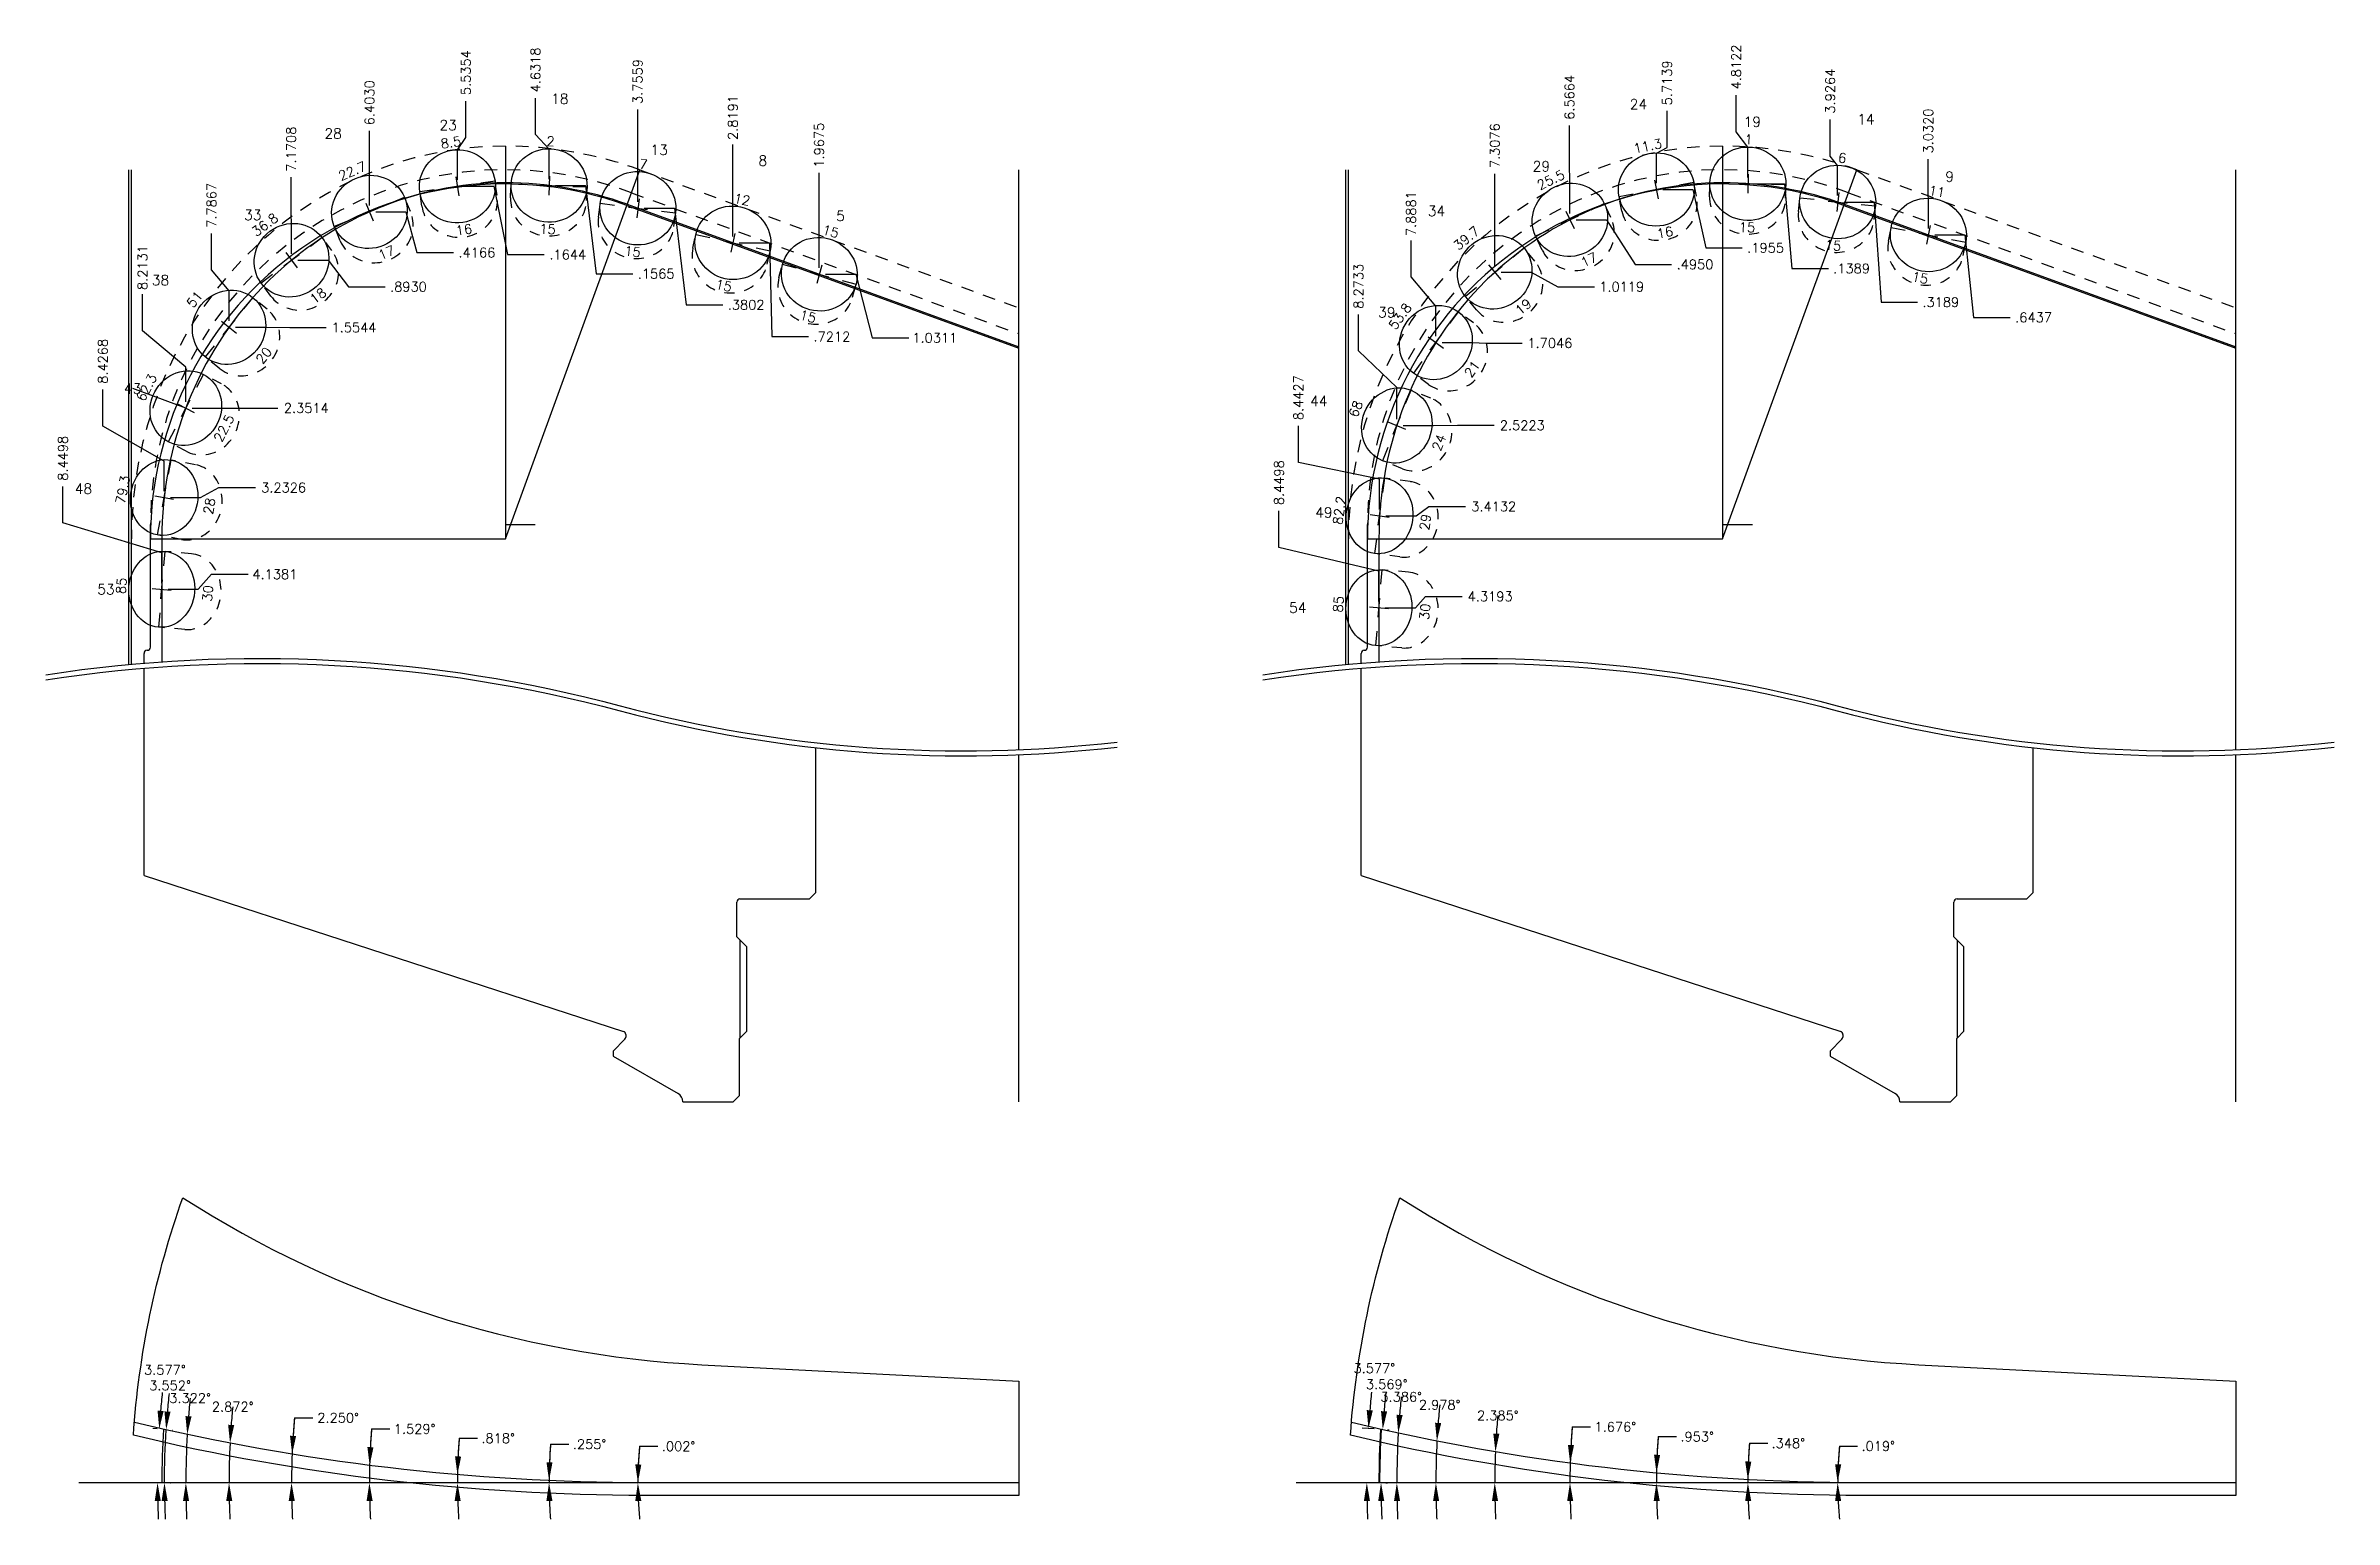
# Model space of a CAD drawing. Header units: inches. Extents: x -44.5 to 26.1, y -53.8 to -39.1.
# Drawn here: x 3.52 to 26.08, y -53.84 to -39.31 of the extents above; entities that cross this region are included whole.
import ezdxf
from ezdxf.enums import TextEntityAlignment as Align

# ---------------------------------------------------------------- set-up
doc = ezdxf.new("R2010")
doc.units = ezdxf.units.IN
doc.header["$MEASUREMENT"] = 0
doc.linetypes.add('CENTER2', pattern=[1.125, 0.75, -0.125, 0.125, -0.125])
doc.linetypes.add('HIDDEN2', pattern=[0.1875, 0.125, -0.0625])
doc.layers.add('Blade_4', color=7, linetype='Continuous', true_color=0x00cccc)
doc.layers.add('Blade_5', color=7, linetype='Continuous', true_color=0x0066cc)
doc.layers.add('CLine', color=5, linetype='CENTER2')
doc.layers.add('Dims', color=4, linetype='Continuous')
doc.styles.add('RomanS', font='romans')
doc.styles.get("Standard").update_dxf_attribs({"font": 'arial.ttf'})
doc.dimstyles.new('Copy of Standard', dxfattribs={"dimtxt": 0.094, "dimasz": 0.18, "dimexe": 0.0625, "dimexo": 0.0625, "dimgap": 0.045, "dimtad": 0, "dimtih": 1, "dimtoh": 1, "dimdec": 4, "dimzin": 4, "dimdsep": 46, "dimtxsty": 'RomanS', "dimcen": 0.09, "dimadec": 3, "dimazin": 1, "dimtfac": 1, "dimtdec": 4, "dimtofl": 0, "dimtmove": 0, "dimatfit": 1, "dimfxl": 1, "dimtolj": 1, "dimtzin": 0, "dimarcsym": 0})

msp = doc.modelspace()

# ---------------------------------------------------------------- texts
at = {"layer": 'Blade_4', "char_height": 0.1, "attachment_point": 5}
for s, insert in [('{\\Fromans|c0;18}', (8.58693, -39.83491)), ('{\\Fromans|c0;28}', (6.35201, -40.17825)), ('{\\Fromans|c0;23}', (7.48595, -40.09453)), ('{\\Fromans|c0;13}', (9.56644, -40.33905)), ('{\\Fromans|c0;8}', (10.5887, -40.44508)), ('{\\Fromans|c0;33}', (5.56069, -40.98081)), ('{\\Fromans|c0;5}', (11.35479, -40.98996)), ('{\\Fromans|c0;38}', (4.65018, -41.62337)), ('{\\Fromans|c0;43}', (4.37611, -42.69284)), ('{\\Fromans|c0;48}', (3.88995, -43.67989)), ('{\\Fromans|c0;53}', (4.11291, -44.67217))]:
    msp.add_mtext_dynamic_manual_height_columns(s, width=0.2790132, gutter_width=1, heights=[0], dxfattribs=dict(at, insert=insert))
at = {"layer": 'Blade_5', "char_height": 0.1, "attachment_point": 5}
for s, insert in [('{\\Fromans|c0;24}', (19.22165, -39.8884)), ('{\\Fromans|c0;19}', (20.34441, -40.06237)), ('{\\Fromans|c0;14}', (21.4655, -40.03715)), ('{\\Fromans|c0;29}', (18.26497, -40.50062)), ('{\\Fromans|c0;9}', (22.2903, -40.60251)), ('{\\Fromans|c0;34}', (17.23083, -40.94202)), ('{\\Fromans|c0;39}', (16.7414, -41.94112)), ('{\\Fromans|c0;44}', (16.0704, -42.81558)), ('{\\Fromans|c0;49}', (16.12087, -43.91402)), ('{\\Fromans|c0;54}', (15.86291, -44.85342))]:
    msp.add_mtext_dynamic_manual_height_columns(s, width=0.2790132, gutter_width=1, heights=[0], dxfattribs=dict(at, insert=insert))

# ---------------------------------------------------------------- blocks, each defined once
blk = doc.blocks.new('*D97')
at = {"layer": 'Dims', "color": 0, "lineweight": -2, "transparency": 16777216}
for p, q in [((11.143, -40.924), (11.143, -40.564)), ((11.145, -41.205), (11.143, -40.924)), ((11.145, -41.503), (11.145, -41.205))]:
    blk.add_line(p, q, dxfattribs=at)
at = {"layer": 'Dims', "color": 0, "transparency": 16777216, "insert": (11.143, -40.293), "char_height": 0.094, "attachment_point": 5, "rotation": 90, "style": 'RomanS'}
blk.add_mtext('\\A1;1.9675', dxfattribs=at)
blk = doc.blocks.new('*D98')
at = {"layer": 'Dims', "color": 0, "lineweight": -2, "transparency": 16777216}
for p, q in [((10.293, -40.645), (10.293, -40.285)), ((10.294, -40.895), (10.293, -40.645)), ((10.294, -41.193), (10.294, -40.895))]:
    blk.add_line(p, q, dxfattribs=at)
at = {"layer": 'Dims', "color": 0, "transparency": 16777216, "insert": (10.293, -40.02), "char_height": 0.094, "attachment_point": 5, "rotation": 90, "style": 'RomanS'}
blk.add_mtext('\\A1;2.8191', dxfattribs=at)
blk = doc.blocks.new('*D99')
at = {"layer": 'Dims', "color": 0, "lineweight": -2, "transparency": 16777216}
for p, q in [((9.355, -40.301), (9.355, -39.941)), ((9.357, -40.554), (9.355, -40.301)), ((9.357, -40.852), (9.357, -40.554))]:
    blk.add_line(p, q, dxfattribs=at)
at = {"layer": 'Dims', "color": 0, "transparency": 16777216, "insert": (9.355, -39.665), "char_height": 0.094, "attachment_point": 5, "rotation": 90, "style": 'RomanS'}
blk.add_mtext('\\A1;3.7559', dxfattribs=at)
blk = doc.blocks.new('*D100')
at = {"layer": 'Dims', "color": 0, "lineweight": -2, "transparency": 16777216}
for p, q in [((8.347, -40.189), (8.347, -39.829)), ((8.481, -40.331), (8.347, -40.189)), ((8.481, -40.628), (8.481, -40.331))]:
    blk.add_line(p, q, dxfattribs=at)
at = {"layer": 'Dims', "color": 0, "transparency": 16777216, "insert": (8.347, -39.551), "char_height": 0.094, "attachment_point": 5, "rotation": 90, "style": 'RomanS'}
blk.add_mtext('\\A1;4.6318', dxfattribs=at)
blk = doc.blocks.new('*D101')
at = {"layer": 'Dims', "color": 0, "lineweight": -2, "transparency": 16777216}
for p, q in [((11.208, -41.565), (11.505, -41.565)), ((11.505, -41.565), (11.667, -42.192)), ((11.667, -42.192), (12.027, -42.192))]:
    blk.add_line(p, q, dxfattribs=at)
at = {"layer": 'Dims', "color": 0, "transparency": 16777216, "insert": (12.285, -42.192), "char_height": 0.094, "attachment_point": 5, "style": 'RomanS'}
blk.add_mtext('\\A1;1.0311', dxfattribs=at)
blk = doc.blocks.new('*D102')
at = {"layer": 'Dims', "color": 0, "lineweight": -2, "transparency": 16777216}
for p, q in [((10.356, -41.255), (10.654, -41.255)), ((10.654, -41.255), (10.679, -42.18)), ((10.679, -42.18), (11.039, -42.18))]:
    blk.add_line(p, q, dxfattribs=at)
at = {"layer": 'Dims', "color": 0, "transparency": 16777216, "insert": (11.27, -42.18), "char_height": 0.094, "attachment_point": 5, "style": 'RomanS'}
blk.add_mtext('\\A1;.7212', dxfattribs=at)
blk = doc.blocks.new('*D103')
at = {"layer": 'Dims', "color": 0, "lineweight": -2, "transparency": 16777216}
for p, q in [((9.42, -40.914), (9.717, -40.914)), ((9.717, -40.914), (9.833, -41.867)), ((9.833, -41.867), (10.193, -41.867))]:
    blk.add_line(p, q, dxfattribs=at)
at = {"layer": 'Dims', "color": 0, "transparency": 16777216, "insert": (10.424, -41.867), "char_height": 0.094, "attachment_point": 5, "style": 'RomanS'}
blk.add_mtext('\\A1;.3802', dxfattribs=at)
blk = doc.blocks.new('*D104')
at = {"layer": 'Dims', "color": 0, "lineweight": -2, "transparency": 16777216}
for p, q in [((8.544, -40.691), (8.841, -40.691)), ((8.841, -40.691), (8.946, -41.56)), ((8.946, -41.56), (9.306, -41.56))]:
    blk.add_line(p, q, dxfattribs=at)
at = {"layer": 'Dims', "color": 0, "transparency": 16777216, "insert": (9.537, -41.56), "char_height": 0.094, "attachment_point": 5, "style": 'RomanS'}
blk.add_mtext('\\A1;.1565', dxfattribs=at)
blk = doc.blocks.new('*D105')
at = {"layer": 'Dims', "color": 0, "lineweight": -2, "transparency": 16777216}
for p, q in [((7.661, -40.218), (7.661, -39.858)), ((7.578, -40.338), (7.661, -40.218)), ((7.578, -40.636), (7.578, -40.338))]:
    blk.add_line(p, q, dxfattribs=at)
at = {"layer": 'Dims', "color": 0, "transparency": 16777216, "insert": (7.661, -39.578), "char_height": 0.094, "attachment_point": 5, "rotation": 90, "style": 'RomanS'}
blk.add_mtext('\\A1;5.5354', dxfattribs=at)
blk = doc.blocks.new('*D106')
at = {"layer": 'Dims', "color": 0, "lineweight": -2, "transparency": 16777216}
for p, q in [((7.64, -40.698), (7.938, -40.698)), ((7.938, -40.698), (8.073, -41.372)), ((8.073, -41.372), (8.433, -41.372))]:
    blk.add_line(p, q, dxfattribs=at)
at = {"layer": 'Dims', "color": 0, "transparency": 16777216, "insert": (8.666, -41.372), "char_height": 0.094, "attachment_point": 5, "style": 'RomanS'}
blk.add_mtext('\\A1;.1644', dxfattribs=at)
blk = doc.blocks.new('*D107')
at = {"layer": 'Dims', "color": 0, "lineweight": -2, "transparency": 16777216}
for p, q in [((6.711, -40.51), (6.711, -40.15)), ((6.71, -40.591), (6.711, -40.51)), ((6.71, -40.888), (6.71, -40.591))]:
    blk.add_line(p, q, dxfattribs=at)
at = {"layer": 'Dims', "color": 0, "transparency": 16777216, "insert": (6.711, -39.875), "char_height": 0.094, "attachment_point": 5, "rotation": 90, "style": 'RomanS'}
blk.add_mtext('\\A1;6.4030', dxfattribs=at)
blk = doc.blocks.new('*D108')
at = {"layer": 'Dims', "color": 0, "lineweight": -2, "transparency": 16777216}
for p, q in [((6.772, -40.951), (7.07, -40.951)), ((7.07, -40.951), (7.179, -41.352)), ((7.179, -41.352), (7.539, -41.352))]:
    blk.add_line(p, q, dxfattribs=at)
at = {"layer": 'Dims', "color": 0, "transparency": 16777216, "insert": (7.77, -41.352), "char_height": 0.094, "attachment_point": 5, "style": 'RomanS'}
blk.add_mtext('\\A1;.4166', dxfattribs=at)
blk = doc.blocks.new('*D109')
at = {"layer": 'Dims', "color": 0, "lineweight": -2, "transparency": 16777216}
for p, q in [((5.938, -40.969), (5.938, -40.609)), ((5.942, -41.067), (5.938, -40.969)), ((5.942, -41.365), (5.942, -41.067))]:
    blk.add_line(p, q, dxfattribs=at)
at = {"layer": 'Dims', "color": 0, "transparency": 16777216, "insert": (5.938, -40.332), "char_height": 0.094, "attachment_point": 5, "rotation": 90, "style": 'RomanS'}
blk.add_mtext('\\A1;7.1708', dxfattribs=at)
blk = doc.blocks.new('*D110')
at = {"layer": 'Dims', "color": 0, "lineweight": -2, "transparency": 16777216}
for p, q in [((6.005, -41.427), (6.302, -41.427)), ((6.302, -41.427), (6.504, -41.688)), ((6.504, -41.688), (6.864, -41.688))]:
    blk.add_line(p, q, dxfattribs=at)
at = {"layer": 'Dims', "color": 0, "transparency": 16777216, "insert": (7.095, -41.688), "char_height": 0.094, "attachment_point": 5, "style": 'RomanS'}
blk.add_mtext('\\A1;.8930', dxfattribs=at)
blk = doc.blocks.new('*D111')
at = {"layer": 'Dims', "color": 0, "lineweight": -2, "transparency": 16777216}
for p, q in [((5.153, -41.523), (5.153, -41.163)), ((5.326, -41.728), (5.153, -41.523)), ((5.326, -42.026), (5.326, -41.728))]:
    blk.add_line(p, q, dxfattribs=at)
at = {"layer": 'Dims', "color": 0, "transparency": 16777216, "insert": (5.153, -40.886), "char_height": 0.094, "attachment_point": 5, "rotation": 90, "style": 'RomanS'}
blk.add_mtext('\\A1;7.7867', dxfattribs=at)
blk = doc.blocks.new('*D112')
at = {"layer": 'Dims', "color": 0, "lineweight": -2, "transparency": 16777216}
for p, q in [((5.389, -42.088), (5.686, -42.088)), ((5.686, -42.088), (5.925, -42.09)), ((5.925, -42.09), (6.285, -42.09))]:
    blk.add_line(p, q, dxfattribs=at)
at = {"layer": 'Dims', "color": 0, "transparency": 16777216, "insert": (6.558, -42.09), "char_height": 0.094, "attachment_point": 5, "style": 'RomanS'}
blk.add_mtext('\\A1;1.5544', dxfattribs=at)
blk = doc.blocks.new('*D113')
at = {"layer": 'Dims', "color": 0, "lineweight": -2, "transparency": 16777216}
for p, q in [((4.473, -42.123), (4.473, -41.763)), ((4.9, -42.483), (4.473, -42.123)), ((4.9, -42.823), (4.9, -42.483))]:
    blk.add_line(p, q, dxfattribs=at)
at = {"layer": 'Dims', "color": 0, "transparency": 16777216, "insert": (4.473, -41.499), "char_height": 0.094, "attachment_point": 5, "rotation": 90, "style": 'RomanS'}
blk.add_mtext('\\A1;8.2131', dxfattribs=at)
blk = doc.blocks.new('*D114')
at = {"layer": 'Dims', "color": 0, "lineweight": -2, "transparency": 16777216}
for p, q in [((4.962, -42.885), (5.26, -42.885)), ((5.26, -42.885), (5.448, -42.885)), ((5.448, -42.885), (5.808, -42.885))]:
    blk.add_line(p, q, dxfattribs=at)
at = {"layer": 'Dims', "color": 0, "transparency": 16777216, "insert": (6.088, -42.885), "char_height": 0.094, "attachment_point": 5, "style": 'RomanS'}
blk.add_mtext('\\A1;2.3514', dxfattribs=at)
blk = doc.blocks.new('*D115')
at = {"layer": 'Dims', "color": 0, "lineweight": -2, "transparency": 16777216}
for p, q in [((4.082, -43.062), (4.082, -42.702)), ((4.686, -43.407), (4.082, -43.062)), ((4.686, -43.704), (4.686, -43.407))]:
    blk.add_line(p, q, dxfattribs=at)
at = {"layer": 'Dims', "color": 0, "transparency": 16777216, "insert": (4.082, -42.424), "char_height": 0.094, "attachment_point": 5, "rotation": 90, "style": 'RomanS'}
blk.add_mtext('\\A1;8.4268', dxfattribs=at)
blk = doc.blocks.new('*D116')
at = {"layer": 'Dims', "color": 0, "lineweight": -2, "transparency": 16777216}
for p, q in [((4.749, -43.767), (5.046, -43.767)), ((5.046, -43.767), (5.226, -43.669)), ((5.226, -43.669), (5.586, -43.669))]:
    blk.add_line(p, q, dxfattribs=at)
at = {"layer": 'Dims', "color": 0, "transparency": 16777216, "insert": (5.864, -43.669), "char_height": 0.094, "attachment_point": 5, "style": 'RomanS'}
blk.add_mtext('\\A1;3.2326', dxfattribs=at)
blk = doc.blocks.new('*D117')
at = {"layer": 'Dims', "color": 0, "lineweight": -2, "transparency": 16777216}
for p, q in [((3.688, -44.018), (3.688, -43.658)), ((4.663, -44.312), (3.688, -44.018)), ((4.663, -44.61), (4.663, -44.312))]:
    blk.add_line(p, q, dxfattribs=at)
at = {"layer": 'Dims', "color": 0, "transparency": 16777216, "insert": (3.688, -43.38), "char_height": 0.094, "attachment_point": 5, "rotation": 90, "style": 'RomanS'}
blk.add_mtext('\\A1;8.4498', dxfattribs=at)
blk = doc.blocks.new('*D118')
at = {"layer": 'Dims', "color": 0, "lineweight": -2, "transparency": 16777216}
for p, q in [((4.726, -44.672), (5.023, -44.672)), ((5.023, -44.672), (5.153, -44.524)), ((5.153, -44.524), (5.513, -44.524))]:
    blk.add_line(p, q, dxfattribs=at)
at = {"layer": 'Dims', "color": 0, "transparency": 16777216, "insert": (5.778, -44.524), "char_height": 0.094, "attachment_point": 5, "style": 'RomanS'}
blk.add_mtext('\\A1;4.1381', dxfattribs=at)
blk = doc.blocks.new('CMark')
at = {"layer": 'CLine'}
for p, q in [((-0.094, 0), (0.094, 0)), ((0, 0.094), (0, -0.094))]:
    blk.add_line(p, q, dxfattribs=at)
blk = doc.blocks.new('1913@15')
for p, q in [((-0.233, 0), (-0.375, 0)), ((0.233, 0), (0.375, 0))]:
    blk.add_line(p, q)
at = {"color": 8, "linetype": 'HIDDEN2', "ltscale": 0.5}
for p, q in [((-0.375, -0.135), (-0.375, 0)), ((0.375, -0.135), (0.375, 0))]:
    blk.add_line(p, q, dxfattribs=at)
blk.add_ellipse((0, 0), major_axis=(-0.375, 0), ratio=0.965926)
blk.add_ellipse((0, -0.135), major_axis=(-0.375, 0), ratio=0.965926, start_param=0, end_param=3.141593, dxfattribs=at)
blk.add_blockref('CMark', (0, 0))
at = {"style": 'RomanS'}
blk.add_text('15', height=0.094, dxfattribs=at).set_placement((0, -0.43), align=Align.MIDDLE_CENTER)
blk.add_attdef('ANG', text='', height=0.094, dxfattribs=at).set_placement((0, 0.362), align=Align.BOTTOM_CENTER)
blk = doc.blocks.new('1913@16')
for p, q in [((-0.233, 0), (-0.375, 0)), ((0.233, 0), (0.375, 0))]:
    blk.add_line(p, q)
at = {"color": 8, "linetype": 'HIDDEN2', "ltscale": 0.5}
for p, q in [((-0.375, -0.143), (-0.375, 0)), ((0.375, -0.143), (0.375, 0))]:
    blk.add_line(p, q, dxfattribs=at)
blk.add_ellipse((0, 0), major_axis=(-0.375, 0), ratio=0.961253)
blk.add_ellipse((0, -0.143), major_axis=(-0.375, 0), ratio=0.961253, start_param=0, end_param=3.141593, dxfattribs=at)
blk.add_blockref('CMark', (0, 0))
at = {"style": 'RomanS'}
blk.add_text('16', height=0.094, dxfattribs=at).set_placement((0, -0.432), align=Align.MIDDLE_CENTER)
blk.add_attdef('ANG', text='', height=0.094, dxfattribs=at).set_placement((0, 0.362), align=Align.BOTTOM_CENTER)
blk = doc.blocks.new('1913@17')
for p, q in [((-0.233, 0), (-0.375, 0)), ((0.233, 0), (0.375, 0))]:
    blk.add_line(p, q)
at = {"color": 8, "linetype": 'HIDDEN2', "ltscale": 0.5}
for p, q in [((-0.375, -0.152), (-0.375, 0)), ((0.375, -0.152), (0.375, 0))]:
    blk.add_line(p, q, dxfattribs=at)
blk.add_ellipse((0, 0), major_axis=(-0.375, 0), ratio=0.956293)
blk.add_ellipse((0, -0.152), major_axis=(-0.375, 0), ratio=0.956293, start_param=0, end_param=3.141593, dxfattribs=at)
blk.add_blockref('CMark', (0, 0))
at = {"style": 'RomanS'}
blk.add_text('17', height=0.094, dxfattribs=at).set_placement((0, -0.435), align=Align.MIDDLE_CENTER)
blk.add_attdef('ANG', text='', height=0.094, dxfattribs=at).set_placement((0, 0.362), align=Align.BOTTOM_CENTER)
blk = doc.blocks.new('1913@18')
for p, q in [((-0.233, 0), (-0.375, 0)), ((0.233, 0), (0.375, 0))]:
    blk.add_line(p, q)
at = {"color": 8, "linetype": 'HIDDEN2', "ltscale": 0.5}
for p, q in [((-0.375, -0.161), (-0.375, 0)), ((0.375, -0.161), (0.375, 0))]:
    blk.add_line(p, q, dxfattribs=at)
blk.add_ellipse((0, 0), major_axis=(-0.375, 0), ratio=0.951067)
blk.add_ellipse((0, -0.161), major_axis=(-0.375, 0), ratio=0.951067, start_param=0, end_param=3.141593, dxfattribs=at)
blk.add_blockref('CMark', (0, 0))
at = {"style": 'RomanS'}
blk.add_text('18', height=0.094, dxfattribs=at).set_placement((0, -0.437), align=Align.MIDDLE_CENTER)
blk.add_attdef('ANG', text='', height=0.094, dxfattribs=at).set_placement((0, 0.362), align=Align.BOTTOM_CENTER)
blk = doc.blocks.new('1913@20')
for p, q in [((-0.233, 0), (-0.375, 0)), ((0.233, 0), (0.375, 0))]:
    blk.add_line(p, q)
at = {"color": 8, "linetype": 'HIDDEN2', "ltscale": 0.5}
for p, q in [((-0.375, -0.178), (-0.375, 0)), ((0.375, -0.178), (0.375, 0))]:
    blk.add_line(p, q, dxfattribs=at)
blk.add_ellipse((0, 0), major_axis=(-0.375, 0), ratio=0.93968)
blk.add_ellipse((0, -0.178), major_axis=(-0.375, 0), ratio=0.93968, start_param=0, end_param=3.141593, dxfattribs=at)
blk.add_blockref('CMark', (0, 0))
at = {"style": 'RomanS'}
blk.add_text('20', height=0.094, dxfattribs=at).set_placement((0, -0.441), align=Align.MIDDLE_CENTER)
blk.add_attdef('ANG', text='', height=0.094, dxfattribs=at).set_placement((0, 0.362), align=Align.BOTTOM_CENTER)
blk = doc.blocks.new('1913@22.5')
for p, q in [((-0.233, 0), (-0.375, 0)), ((0.233, 0), (0.375, 0))]:
    blk.add_line(p, q)
at = {"color": 8, "linetype": 'HIDDEN2', "ltscale": 0.5}
for p, q in [((-0.375, -0.199), (-0.375, 0)), ((0.375, -0.199), (0.375, 0))]:
    blk.add_line(p, q, dxfattribs=at)
blk.add_ellipse((0, 0), major_axis=(-0.375, 0), ratio=0.92388)
blk.add_ellipse((0, -0.199), major_axis=(-0.375, 0), ratio=0.92388, start_param=6.283185, end_param=9.424778, dxfattribs=at)
blk.add_blockref('CMark', (0, 0))
at = {"style": 'RomanS'}
blk.add_text('22.5', height=0.094, dxfattribs=at).set_placement((0, -0.425), align=Align.MIDDLE_CENTER)
blk.add_attdef('ANG', text='', height=0.094, dxfattribs=at).set_placement((0, 0.362), align=Align.BOTTOM_CENTER)
blk = doc.blocks.new('1913@28')
for p, q in [((-0.233, 0), (-0.375, 0)), ((0.233, 0), (0.375, 0))]:
    blk.add_line(p, q)
at = {"color": 8, "linetype": 'HIDDEN2', "ltscale": 0.5}
for p, q in [((-0.375, -0.244), (-0.375, 0)), ((0.375, -0.244), (0.375, 0))]:
    blk.add_line(p, q, dxfattribs=at)
blk.add_ellipse((0, 0), major_axis=(-0.375, 0), ratio=0.88296)
blk.add_ellipse((0, -0.244), major_axis=(-0.375, 0), ratio=0.88296, start_param=0, end_param=3.141593, dxfattribs=at)
blk.add_blockref('CMark', (0, 0))
at = {"style": 'RomanS'}
blk.add_text('28', height=0.094, dxfattribs=at).set_placement((0, -0.453), align=Align.MIDDLE_CENTER)
blk.add_attdef('ANG', text='', height=0.094, dxfattribs=at).set_placement((0, 0.34), align=Align.BOTTOM_CENTER)
blk = doc.blocks.new('1913@30')
at = {"color": 8, "linetype": 'HIDDEN2', "ltscale": 0.5}
for p, q in [((-0.375, -0.26), (-0.375, 0)), ((0.375, -0.26), (0.375, 0))]:
    blk.add_line(p, q, dxfattribs=at)
for p, q in [((-0.233, 0), (-0.375, 0)), ((0.233, 0), (0.375, 0))]:
    blk.add_line(p, q)
blk.add_ellipse((0, 0), major_axis=(-0.375, 0), ratio=0.866025)
blk.add_ellipse((0, -0.26), major_axis=(-0.375, 0), ratio=0.866025, start_param=0, end_param=3.141593, dxfattribs=at)
blk.add_blockref('CMark', (0, 0))
at = {"style": 'RomanS'}
blk.add_text('30', height=0.094, dxfattribs=at).set_placement((0, -0.455), align=Align.MIDDLE_CENTER)
blk.add_attdef('ANG', text='', height=0.094, dxfattribs=at).set_placement((0, 0.325), align=Align.BOTTOM_CENTER)
blk = doc.blocks.new('*D182')
at = {"layer": 'Dims', "color": 0, "lineweight": -2, "transparency": 16777216}
blk.add_line((9.374, -53.122), (9.554, -53.122), dxfattribs=at)
for start, end in [(174.5044, 179.9984), (174.506, 177.2522), (182.7462, 185.4923)]:
    blk.add_arc((13.113, -53.481), 3.756, start, end, dxfattribs=at)
at = {"layer": 'Dims', "color": 0, "transparency": 16777216}
for points in [[(9.391, -53.302), (9.331, -53.3), (9.357, -53.481)], [(9.331, -53.662), (9.391, -53.661), (9.357, -53.481)]]:
    blk.add_solid(points, dxfattribs=at)
at = {"layer": 'Dims', "color": 0, "transparency": 16777216, "insert": (9.758, -53.122), "char_height": 0.094, "attachment_point": 5, "style": 'RomanS'}
blk.add_mtext('\\A1;.002°', dxfattribs=at)
blk = doc.blocks.new('*D183')
at = {"layer": 'Dims', "color": 0, "lineweight": -2, "transparency": 16777216}
blk.add_line((8.497, -53.101), (8.677, -53.101), dxfattribs=at)
for start, end in [(175.2905, 179.7449), (175.2913, 177.5181), (182.2268, 184.4536)]:
    blk.add_arc((13.113, -53.481), 4.632, start, end, dxfattribs=at)
at = {"layer": 'Dims', "color": 0, "transparency": 16777216}
for points in [[(8.515, -53.281), (8.456, -53.28), (8.481, -53.461)], [(8.455, -53.662), (8.515, -53.661), (8.481, -53.481)]]:
    blk.add_solid(points, dxfattribs=at)
at = {"layer": 'Dims', "color": 0, "transparency": 16777216, "insert": (8.881, -53.101), "char_height": 0.094, "attachment_point": 5, "style": 'RomanS'}
blk.add_mtext('\\A1;.255°', dxfattribs=at)
blk = doc.blocks.new('*D184')
at = {"layer": 'Dims', "color": 0, "lineweight": -2, "transparency": 16777216}
blk.add_line((7.595, -53.043), (7.775, -53.043), dxfattribs=at)
for start, end in [(175.4548, 179.1818), (175.4553, 177.3185), (181.8632, 183.7265)]:
    blk.add_arc((13.113, -53.481), 5.535, start, end, dxfattribs=at)
at = {"layer": 'Dims', "color": 0, "transparency": 16777216}
for points in [[(7.614, -53.223), (7.554, -53.221), (7.578, -53.402)], [(7.55, -53.662), (7.61, -53.661), (7.578, -53.481)]]:
    blk.add_solid(points, dxfattribs=at)
at = {"layer": 'Dims', "color": 0, "transparency": 16777216, "insert": (7.979, -53.043), "char_height": 0.094, "attachment_point": 5, "style": 'RomanS'}
blk.add_mtext('\\A1;.818°', dxfattribs=at)
blk = doc.blocks.new('*D185')
at = {"layer": 'Dims', "color": 0, "lineweight": -2, "transparency": 16777216}
blk.add_line((6.732, -52.951), (6.912, -52.951), dxfattribs=at)
for start, end in [(175.2489, 178.4707), (175.2492, 176.86), (181.6108, 183.2215)]:
    blk.add_arc((13.113, -53.481), 6.403, start, end, dxfattribs=at)
at = {"layer": 'Dims', "color": 0, "transparency": 16777216}
for points in [[(6.75, -53.132), (6.69, -53.129), (6.712, -53.31)], [(6.682, -53.662), (6.742, -53.661), (6.71, -53.481)]]:
    blk.add_solid(points, dxfattribs=at)
at = {"layer": 'Dims', "color": 0, "transparency": 16777216, "insert": (7.156, -52.951), "char_height": 0.094, "attachment_point": 5, "style": 'RomanS'}
blk.add_mtext('\\A1;1.529°', dxfattribs=at)
blk = doc.blocks.new('*D186')
at = {"layer": 'Dims', "color": 0, "lineweight": -2, "transparency": 16777216}
blk.add_line((5.971, -52.841), (6.151, -52.841), dxfattribs=at)
for start, end in [(174.8736, 177.7503), (174.8738, 176.3121), (181.4383, 182.8765)]:
    blk.add_arc((13.113, -53.481), 7.171, start, end, dxfattribs=at)
at = {"layer": 'Dims', "color": 0, "transparency": 16777216}
for points in [[(5.987, -53.022), (5.927, -53.018), (5.948, -53.2)], [(5.914, -53.662), (5.974, -53.661), (5.942, -53.481)]]:
    blk.add_solid(points, dxfattribs=at)
at = {"layer": 'Dims', "color": 0, "transparency": 16777216, "insert": (6.402, -52.841), "char_height": 0.094, "attachment_point": 5, "style": 'RomanS'}
blk.add_mtext('\\A1;2.250°', dxfattribs=at)
blk = doc.blocks.new('*D187')
at = {"layer": 'Dims', "color": 0, "lineweight": -2, "transparency": 16777216}
for start, end in [(174.4787, 175.8032), (181.3245, 182.649)]:
    blk.add_arc((13.113, -53.481), 7.787, start, end, dxfattribs=at)
at = {"layer": 'Dims', "color": 0, "transparency": 16777216}
for points in [[(5.377, -52.913), (5.317, -52.91), (5.336, -53.091)], [(5.298, -53.662), (5.358, -53.661), (5.326, -53.481)]]:
    blk.add_solid(points, dxfattribs=at)
at = {"layer": 'Dims', "color": 0, "transparency": 16777216, "insert": (5.362, -52.732), "char_height": 0.094, "attachment_point": 5, "style": 'RomanS'}
blk.add_mtext('\\A1;2.872°', dxfattribs=at)
blk = doc.blocks.new('*D188')
at = {"layer": 'Dims', "color": 0, "lineweight": -2, "transparency": 16777216}
for start, end in [(174.1667, 175.4225), (181.2557, 182.5115)]:
    blk.add_arc((13.113, -53.481), 8.213, start, end, dxfattribs=at)
at = {"layer": 'Dims', "color": 0, "transparency": 16777216}
for points in [[(4.956, -52.828), (4.896, -52.824), (4.914, -53.005)], [(4.872, -53.662), (4.932, -53.661), (4.9, -53.481)]]:
    blk.add_solid(points, dxfattribs=at)
at = {"layer": 'Dims', "color": 0, "transparency": 16777216, "insert": (4.942, -52.647), "char_height": 0.094, "attachment_point": 5, "style": 'RomanS'}
blk.add_mtext('\\A1;3.322°', dxfattribs=at)
blk = doc.blocks.new('*D189')
at = {"layer": 'Dims', "color": 0, "lineweight": -2, "transparency": 16777216}
for p, q in [((4.765, -52.963), (4.768, -52.963)), ((4.749, -53.481), (4.752, -53.481))]:
    blk.add_line(p, q, dxfattribs=at)
for start, end in [(173.9992, 175.2235), (181.2244, 182.4487)]:
    blk.add_arc((13.113, -53.481), 8.424, start, end, dxfattribs=at)
at = {"layer": 'Dims', "color": 0, "transparency": 16777216}
for points in [[(4.749, -52.782), (4.689, -52.778), (4.706, -52.959)], [(4.661, -53.662), (4.721, -53.661), (4.689, -53.481)]]:
    blk.add_solid(points, dxfattribs=at)
at = {"layer": 'Dims', "color": 0, "transparency": 16777216, "insert": (4.744, -52.522), "char_height": 0.094, "attachment_point": 5, "style": 'RomanS'}
blk.add_mtext('\\A1;3.552°', dxfattribs=at)
blk = doc.blocks.new('*D190')
at = {"layer": 'Dims', "color": 0, "lineweight": -2, "transparency": 16777216}
for p, q in [((4.617, -52.95), (4.575, -52.948)), ((4.601, -53.481), (4.559, -53.481))]:
    blk.add_line(p, q, dxfattribs=at)
for start, end in [(173.9939, 175.2084), (181.2145, 182.4291)]:
    blk.add_arc((13.113, -53.481), 8.492, start, end, dxfattribs=at)
at = {"layer": 'Dims', "color": 0, "transparency": 16777216}
for points in [[(4.681, -52.774), (4.621, -52.77), (4.638, -52.951)], [(4.593, -53.662), (4.653, -53.661), (4.621, -53.481)]]:
    blk.add_solid(points, dxfattribs=at)
at = {"layer": 'Dims', "color": 0, "transparency": 16777216, "insert": (4.694, -52.368), "char_height": 0.094, "attachment_point": 5, "style": 'RomanS'}
blk.add_mtext('\\A1;3.577°', dxfattribs=at)
blk = doc.blocks.new('*D119')
at = {"layer": 'Dims', "color": 0, "lineweight": -2, "transparency": 16777216}
for p, q in [((22.08, -40.791), (22.08, -40.431)), ((22.081, -40.818), (22.08, -40.791)), ((22.081, -41.115), (22.081, -40.818))]:
    blk.add_line(p, q, dxfattribs=at)
at = {"layer": 'Dims', "color": 0, "transparency": 16777216, "insert": (22.08, -40.153), "char_height": 0.094, "attachment_point": 5, "rotation": 90, "style": 'RomanS'}
blk.add_mtext('\\A1;3.0320', dxfattribs=at)
blk = doc.blocks.new('*D120')
at = {"layer": 'Dims', "color": 0, "lineweight": -2, "transparency": 16777216}
for p, q in [((21.113, -40.4), (21.113, -40.04)), ((21.186, -40.493), (21.113, -40.4)), ((21.186, -40.79), (21.186, -40.493))]:
    blk.add_line(p, q, dxfattribs=at)
at = {"layer": 'Dims', "color": 0, "transparency": 16777216, "insert": (21.113, -39.76), "char_height": 0.094, "attachment_point": 5, "rotation": 90, "style": 'RomanS'}
blk.add_mtext('\\A1;3.9264', dxfattribs=at)
blk = doc.blocks.new('*D121')
at = {"layer": 'Dims', "color": 0, "lineweight": -2, "transparency": 16777216}
for p, q in [((20.186, -40.16), (20.186, -39.8)), ((20.301, -40.313), (20.186, -40.16)), ((20.301, -40.611), (20.301, -40.313))]:
    blk.add_line(p, q, dxfattribs=at)
at = {"layer": 'Dims', "color": 0, "transparency": 16777216, "insert": (20.186, -39.522), "char_height": 0.094, "attachment_point": 5, "rotation": 90, "style": 'RomanS'}
blk.add_mtext('\\A1;4.8122', dxfattribs=at)
blk = doc.blocks.new('*D122')
at = {"layer": 'Dims', "color": 0, "lineweight": -2, "transparency": 16777216}
for p, q in [((22.143, -41.178), (22.441, -41.178)), ((22.441, -41.178), (22.527, -41.991)), ((22.527, -41.991), (22.887, -41.991))]:
    blk.add_line(p, q, dxfattribs=at)
at = {"layer": 'Dims', "color": 0, "transparency": 16777216, "insert": (23.118, -41.991), "char_height": 0.094, "attachment_point": 5, "style": 'RomanS'}
blk.add_mtext('\\A1;.6437', dxfattribs=at)
blk = doc.blocks.new('*D123')
at = {"layer": 'Dims', "color": 0, "lineweight": -2, "transparency": 16777216}
for p, q in [((21.249, -40.853), (21.546, -40.853)), ((21.546, -40.853), (21.614, -41.841)), ((21.614, -41.841), (21.974, -41.841))]:
    blk.add_line(p, q, dxfattribs=at)
at = {"layer": 'Dims', "color": 0, "transparency": 16777216, "insert": (22.203, -41.841), "char_height": 0.094, "attachment_point": 5, "style": 'RomanS'}
blk.add_mtext('\\A1;.3189', dxfattribs=at)
blk = doc.blocks.new('*D124')
at = {"layer": 'Dims', "color": 0, "lineweight": -2, "transparency": 16777216}
for p, q in [((20.363, -40.673), (20.661, -40.673)), ((20.661, -40.673), (20.735, -41.509)), ((20.735, -41.509), (21.095, -41.509))]:
    blk.add_line(p, q, dxfattribs=at)
at = {"layer": 'Dims', "color": 0, "transparency": 16777216, "insert": (21.324, -41.509), "char_height": 0.094, "attachment_point": 5, "style": 'RomanS'}
blk.add_mtext('\\A1;.1389', dxfattribs=at)
blk = doc.blocks.new('*D125')
at = {"layer": 'Dims', "color": 0, "lineweight": -2, "transparency": 16777216}
for p, q in [((19.504, -40.314), (19.504, -39.954)), ((19.399, -40.37), (19.504, -40.314)), ((19.399, -40.667), (19.399, -40.37))]:
    blk.add_line(p, q, dxfattribs=at)
at = {"layer": 'Dims', "color": 0, "transparency": 16777216, "insert": (19.504, -39.678), "char_height": 0.094, "attachment_point": 5, "rotation": 90, "style": 'RomanS'}
blk.add_mtext('\\A1;5.7139', dxfattribs=at)
blk = doc.blocks.new('*D126')
at = {"layer": 'Dims', "color": 0, "lineweight": -2, "transparency": 16777216}
for p, q in [((19.461, -40.73), (19.759, -40.73)), ((19.759, -40.73), (19.886, -41.305)), ((19.886, -41.305), (20.246, -41.305))]:
    blk.add_line(p, q, dxfattribs=at)
at = {"layer": 'Dims', "color": 0, "transparency": 16777216, "insert": (20.476, -41.305), "char_height": 0.094, "attachment_point": 5, "style": 'RomanS'}
blk.add_mtext('\\A1;.1955', dxfattribs=at)
blk = doc.blocks.new('*D127')
at = {"layer": 'Dims', "color": 0, "lineweight": -2, "transparency": 16777216}
for p, q in [((18.542, -40.459), (18.542, -40.099)), ((18.547, -40.669), (18.542, -40.459)), ((18.547, -40.967), (18.547, -40.669))]:
    blk.add_line(p, q, dxfattribs=at)
at = {"layer": 'Dims', "color": 0, "transparency": 16777216, "insert": (18.542, -39.821), "char_height": 0.094, "attachment_point": 5, "rotation": 90, "style": 'RomanS'}
blk.add_mtext('\\A1;6.5664', dxfattribs=at)
blk = doc.blocks.new('*D128')
at = {"layer": 'Dims', "color": 0, "lineweight": -2, "transparency": 16777216}
for p, q in [((18.609, -41.029), (18.907, -41.029)), ((18.907, -41.029), (19.189, -41.468)), ((19.189, -41.468), (19.549, -41.468))]:
    blk.add_line(p, q, dxfattribs=at)
at = {"layer": 'Dims', "color": 0, "transparency": 16777216, "insert": (19.78, -41.468), "char_height": 0.094, "attachment_point": 5, "style": 'RomanS'}
blk.add_mtext('\\A1;.4950', dxfattribs=at)
blk = doc.blocks.new('*D129')
at = {"layer": 'Dims', "color": 0, "lineweight": -2, "transparency": 16777216}
for p, q in [((17.806, -40.936), (17.806, -40.576)), ((17.805, -41.186), (17.806, -40.936)), ((17.805, -41.484), (17.805, -41.186))]:
    blk.add_line(p, q, dxfattribs=at)
at = {"layer": 'Dims', "color": 0, "transparency": 16777216, "insert": (17.806, -40.298), "char_height": 0.094, "attachment_point": 5, "rotation": 90, "style": 'RomanS'}
blk.add_mtext('\\A1;7.3076', dxfattribs=at)
blk = doc.blocks.new('*D130')
at = {"layer": 'Dims', "color": 0, "lineweight": -2, "transparency": 16777216}
for p, q in [((17.868, -41.546), (18.165, -41.546)), ((18.165, -41.546), (18.428, -41.688)), ((18.428, -41.688), (18.788, -41.688))]:
    blk.add_line(p, q, dxfattribs=at)
at = {"layer": 'Dims', "color": 0, "transparency": 16777216, "insert": (19.057, -41.688), "char_height": 0.094, "attachment_point": 5, "style": 'RomanS'}
blk.add_mtext('\\A1;1.0119', dxfattribs=at)
blk = doc.blocks.new('*D131')
at = {"layer": 'Dims', "color": 0, "lineweight": -2, "transparency": 16777216}
for p, q in [((16.98, -41.592), (16.98, -41.232)), ((17.225, -41.879), (16.98, -41.592)), ((17.225, -42.176), (17.225, -41.879))]:
    blk.add_line(p, q, dxfattribs=at)
at = {"layer": 'Dims', "color": 0, "transparency": 16777216, "insert": (16.98, -40.968), "char_height": 0.094, "attachment_point": 5, "rotation": 90, "style": 'RomanS'}
blk.add_mtext('\\A1;7.8881', dxfattribs=at)
blk = doc.blocks.new('*D132')
at = {"layer": 'Dims', "color": 0, "lineweight": -2, "transparency": 16777216}
for p, q in [((17.287, -42.239), (17.585, -42.239)), ((17.585, -42.239), (17.717, -42.244)), ((17.717, -42.244), (18.077, -42.244))]:
    blk.add_line(p, q, dxfattribs=at)
at = {"layer": 'Dims', "color": 0, "transparency": 16777216, "insert": (18.349, -42.244), "char_height": 0.094, "attachment_point": 5, "style": 'RomanS'}
blk.add_mtext('\\A1;1.7046', dxfattribs=at)
blk = doc.blocks.new('*D133')
at = {"layer": 'Dims', "color": 0, "lineweight": -2, "transparency": 16777216}
for p, q in [((16.462, -42.322), (16.462, -41.962)), ((16.84, -42.682), (16.462, -42.322)), ((16.84, -42.994), (16.84, -42.682))]:
    blk.add_line(p, q, dxfattribs=at)
at = {"layer": 'Dims', "color": 0, "transparency": 16777216, "insert": (16.462, -41.684), "char_height": 0.094, "attachment_point": 5, "rotation": 90, "style": 'RomanS'}
blk.add_mtext('\\A1;8.2733', dxfattribs=at)
blk = doc.blocks.new('*D134')
at = {"layer": 'Dims', "color": 0, "lineweight": -2, "transparency": 16777216}
for p, q in [((16.902, -43.056), (17.2, -43.056)), ((17.2, -43.056), (17.439, -43.055)), ((17.439, -43.055), (17.799, -43.055))]:
    blk.add_line(p, q, dxfattribs=at)
at = {"layer": 'Dims', "color": 0, "transparency": 16777216, "insert": (18.077, -43.055), "char_height": 0.094, "attachment_point": 5, "style": 'RomanS'}
blk.add_mtext('\\A1;2.5223', dxfattribs=at)
blk = doc.blocks.new('*D135')
at = {"layer": 'Dims', "color": 0, "lineweight": -2, "transparency": 16777216}
for p, q in [((15.869, -43.421), (15.869, -43.061)), ((16.67, -43.587), (15.869, -43.421)), ((16.67, -43.885), (16.67, -43.587))]:
    blk.add_line(p, q, dxfattribs=at)
at = {"layer": 'Dims', "color": 0, "transparency": 16777216, "insert": (15.869, -42.783), "char_height": 0.094, "attachment_point": 5, "rotation": 90, "style": 'RomanS'}
blk.add_mtext('\\A1;8.4427', dxfattribs=at)
blk = doc.blocks.new('*D136')
at = {"layer": 'Dims', "color": 0, "lineweight": -2, "transparency": 16777216}
for p, q in [((16.733, -43.947), (17.03, -43.947)), ((17.03, -43.947), (17.157, -43.855)), ((17.157, -43.855), (17.517, -43.855))]:
    blk.add_line(p, q, dxfattribs=at)
at = {"layer": 'Dims', "color": 0, "transparency": 16777216, "insert": (17.795, -43.855), "char_height": 0.094, "attachment_point": 5, "style": 'RomanS'}
blk.add_mtext('\\A1;3.4132', dxfattribs=at)
blk = doc.blocks.new('*D137')
at = {"layer": 'Dims', "color": 0, "lineweight": -2, "transparency": 16777216}
for p, q in [((15.678, -44.259), (15.678, -43.899)), ((16.663, -44.493), (15.678, -44.259)), ((16.663, -44.791), (16.663, -44.493))]:
    blk.add_line(p, q, dxfattribs=at)
at = {"layer": 'Dims', "color": 0, "transparency": 16777216, "insert": (15.678, -43.621), "char_height": 0.094, "attachment_point": 5, "rotation": 90, "style": 'RomanS'}
blk.add_mtext('\\A1;8.4498', dxfattribs=at)
blk = doc.blocks.new('*D138')
at = {"layer": 'Dims', "color": 0, "lineweight": -2, "transparency": 16777216}
for p, q in [((16.726, -44.853), (17.023, -44.853)), ((17.023, -44.853), (17.123, -44.742)), ((17.123, -44.742), (17.483, -44.742))]:
    blk.add_line(p, q, dxfattribs=at)
at = {"layer": 'Dims', "color": 0, "transparency": 16777216, "insert": (17.76, -44.742), "char_height": 0.094, "attachment_point": 5, "style": 'RomanS'}
blk.add_mtext('\\A1;4.3193', dxfattribs=at)
blk = doc.blocks.new('1913@19')
for p, q in [((-0.233, 0), (-0.375, 0)), ((0.233, 0), (0.375, 0))]:
    blk.add_line(p, q)
at = {"color": 8, "linetype": 'HIDDEN2', "ltscale": 0.5}
for p, q in [((-0.375, -0.169), (-0.375, 0)), ((0.375, -0.169), (0.375, 0))]:
    blk.add_line(p, q, dxfattribs=at)
blk.add_ellipse((0, 0), major_axis=(-0.375, 0), ratio=0.9456)
blk.add_ellipse((0, -0.169), major_axis=(-0.375, 0), ratio=0.9456, start_param=0, end_param=3.141593, dxfattribs=at)
blk.add_blockref('CMark', (0, 0))
at = {"style": 'RomanS'}
blk.add_text('19', height=0.094, dxfattribs=at).set_placement((0, -0.441), align=Align.MIDDLE_CENTER)
blk.add_attdef('ANG', text='', height=0.094, dxfattribs=at).set_placement((0, 0.362), align=Align.BOTTOM_CENTER)
blk = doc.blocks.new('1913@21')
for p, q in [((-0.233, 0), (-0.375, 0)), ((0.233, 0), (0.375, 0))]:
    blk.add_line(p, q)
at = {"color": 8, "linetype": 'HIDDEN2', "ltscale": 0.5}
for p, q in [((-0.375, -0.186), (-0.375, 0)), ((0.375, -0.186), (0.375, 0))]:
    blk.add_line(p, q, dxfattribs=at)
blk.add_ellipse((0, 0), major_axis=(-0.375, 0), ratio=0.933573)
blk.add_ellipse((0, -0.186), major_axis=(-0.375, 0), ratio=0.933573, start_param=0, end_param=3.141593, dxfattribs=at)
blk.add_blockref('CMark', (0, 0))
at = {"style": 'RomanS'}
blk.add_text('21', height=0.094, dxfattribs=at).set_placement((0, -0.443), align=Align.MIDDLE_CENTER)
blk.add_attdef('ANG', text='', height=0.094, dxfattribs=at).set_placement((0, 0.362), align=Align.BOTTOM_CENTER)
blk = doc.blocks.new('1913@24')
for p, q in [((-0.233, 0), (-0.375, 0)), ((0.233, 0), (0.375, 0))]:
    blk.add_line(p, q)
at = {"color": 8, "linetype": 'HIDDEN2', "ltscale": 0.5}
for p, q in [((-0.375, -0.211), (-0.375, 0)), ((0.375, -0.211), (0.375, 0))]:
    blk.add_line(p, q, dxfattribs=at)
blk.add_ellipse((0, 0), major_axis=(-0.375, 0), ratio=0.913547)
blk.add_ellipse((0, -0.211), major_axis=(-0.375, 0), ratio=0.913547, start_param=0, end_param=3.141593, dxfattribs=at)
blk.add_blockref('CMark', (0, 0))
at = {"style": 'RomanS'}
blk.add_text('24', height=0.094, dxfattribs=at).set_placement((0, -0.448), align=Align.MIDDLE_CENTER)
blk.add_attdef('ANG', text='', height=0.094, dxfattribs=at).set_placement((0, 0.362), align=Align.BOTTOM_CENTER)
blk = doc.blocks.new('1913@29')
at = {"color": 8, "linetype": 'HIDDEN2', "ltscale": 0.5}
for p, q in [((-0.375, -0.252), (-0.375, 0)), ((0.375, -0.252), (0.375, 0))]:
    blk.add_line(p, q, dxfattribs=at)
for p, q in [((-0.233, 0), (-0.375, 0)), ((0.233, 0), (0.375, 0))]:
    blk.add_line(p, q)
blk.add_ellipse((0, 0), major_axis=(-0.375, 0), ratio=0.874613)
blk.add_ellipse((0, -0.252), major_axis=(-0.375, 0), ratio=0.874613, start_param=0, end_param=3.141593, dxfattribs=at)
blk.add_blockref('CMark', (0, 0))
at = {"style": 'RomanS'}
blk.add_text('29', height=0.094, dxfattribs=at).set_placement((0, -0.454), align=Align.MIDDLE_CENTER)
blk.add_attdef('ANG', text='', height=0.094, dxfattribs=at).set_placement((0, 0.325), align=Align.BOTTOM_CENTER)
blk = doc.blocks.new('*D191')
at = {"layer": 'Dims', "color": 0, "lineweight": -2, "transparency": 16777216}
blk.add_line((21.203, -53.12), (21.383, -53.12), dxfattribs=at)
for start, end in [(174.7256, 179.9807), (174.727, 177.3539), (182.6269, 185.2537)]:
    blk.add_arc((25.113, -53.481), 3.926, start, end, dxfattribs=at)
at = {"layer": 'Dims', "color": 0, "transparency": 16777216}
for points in [[(21.221, -53.301), (21.161, -53.299), (21.186, -53.48)], [(21.161, -53.662), (21.221, -53.661), (21.186, -53.481)]]:
    blk.add_solid(points, dxfattribs=at)
at = {"layer": 'Dims', "color": 0, "transparency": 16777216, "insert": (21.587, -53.12), "char_height": 0.094, "attachment_point": 5, "style": 'RomanS'}
blk.add_mtext('\\A1;.019°', dxfattribs=at)
blk = doc.blocks.new('*D192')
at = {"layer": 'Dims', "color": 0, "lineweight": -2, "transparency": 16777216}
blk.add_line((20.317, -53.092), (20.497, -53.092), dxfattribs=at)
for start, end in [(175.3643, 179.6516), (175.365, 177.5083), (182.1433, 184.2866)]:
    blk.add_arc((25.113, -53.481), 4.812, start, end, dxfattribs=at)
at = {"layer": 'Dims', "color": 0, "transparency": 16777216}
for points in [[(20.335, -53.273), (20.275, -53.271), (20.301, -53.452)], [(20.274, -53.662), (20.334, -53.661), (20.301, -53.481)]]:
    blk.add_solid(points, dxfattribs=at)
at = {"layer": 'Dims', "color": 0, "transparency": 16777216, "insert": (20.7, -53.092), "char_height": 0.094, "attachment_point": 5, "style": 'RomanS'}
blk.add_mtext('\\A1;.348°', dxfattribs=at)
blk = doc.blocks.new('*D193')
at = {"layer": 'Dims', "color": 0, "lineweight": -2, "transparency": 16777216}
blk.add_line((19.417, -53.027), (19.597, -53.027), dxfattribs=at)
for start, end in [(175.4361, 179.0466), (175.4365, 177.2415), (181.805, 183.61)]:
    blk.add_arc((25.113, -53.481), 5.714, start, end, dxfattribs=at)
at = {"layer": 'Dims', "color": 0, "transparency": 16777216}
for points in [[(19.436, -53.207), (19.376, -53.205), (19.4, -53.386)], [(19.372, -53.662), (19.432, -53.661), (19.399, -53.481)]]:
    blk.add_solid(points, dxfattribs=at)
at = {"layer": 'Dims', "color": 0, "transparency": 16777216, "insert": (19.801, -53.027), "char_height": 0.094, "attachment_point": 5, "style": 'RomanS'}
blk.add_mtext('\\A1;.953°', dxfattribs=at)
blk = doc.blocks.new('*D194')
at = {"layer": 'Dims', "color": 0, "lineweight": -2, "transparency": 16777216}
blk.add_line((18.57, -52.93), (18.75, -52.93), dxfattribs=at)
for start, end in [(175.1819, 178.3235), (175.1822, 176.7528), (181.5707, 183.1413)]:
    blk.add_arc((25.113, -53.481), 6.566, start, end, dxfattribs=at)
at = {"layer": 'Dims', "color": 0, "transparency": 16777216}
for points in [[(18.587, -53.111), (18.527, -53.108), (18.549, -53.289)], [(18.519, -53.662), (18.579, -53.661), (18.547, -53.481)]]:
    blk.add_solid(points, dxfattribs=at)
at = {"layer": 'Dims', "color": 0, "transparency": 16777216, "insert": (18.994, -52.93), "char_height": 0.094, "attachment_point": 5, "style": 'RomanS'}
blk.add_mtext('\\A1;1.676°', dxfattribs=at)
blk = doc.blocks.new('*D195')
at = {"layer": 'Dims', "color": 0, "lineweight": -2, "transparency": 16777216}
for start, end in [(174.7924, 176.2038), (181.4113, 182.8227)]:
    blk.add_arc((25.113, -53.481), 7.308, start, end, dxfattribs=at)
at = {"layer": 'Dims', "color": 0, "transparency": 16777216}
for points in [[(17.851, -52.999), (17.791, -52.996), (17.812, -53.177)], [(17.778, -53.662), (17.838, -53.661), (17.805, -53.481)]]:
    blk.add_solid(points, dxfattribs=at)
at = {"layer": 'Dims', "color": 0, "transparency": 16777216, "insert": (17.836, -52.818), "char_height": 0.094, "attachment_point": 5, "style": 'RomanS'}
blk.add_mtext('\\A1;2.385°', dxfattribs=at)
blk = doc.blocks.new('*D196')
at = {"layer": 'Dims', "color": 0, "lineweight": -2, "transparency": 16777216}
for start, end in [(174.4072, 175.7146), (181.3075, 182.6149)]:
    blk.add_arc((25.113, -53.481), 7.888, start, end, dxfattribs=at)
at = {"layer": 'Dims', "color": 0, "transparency": 16777216}
for points in [[(17.277, -52.894), (17.217, -52.89), (17.235, -53.071)], [(17.197, -53.662), (17.257, -53.661), (17.225, -53.481)]]:
    blk.add_solid(points, dxfattribs=at)
at = {"layer": 'Dims', "color": 0, "transparency": 16777216, "insert": (17.262, -52.713), "char_height": 0.094, "attachment_point": 5, "style": 'RomanS'}
blk.add_mtext('\\A1;2.978°', dxfattribs=at)
blk = doc.blocks.new('*D197')
at = {"layer": 'Dims', "color": 0, "lineweight": -2, "transparency": 16777216}
for start, end in [(174.1204, 175.367), (181.2466, 182.4932)]:
    blk.add_arc((25.113, -53.481), 8.273, start, end, dxfattribs=at)
at = {"layer": 'Dims', "color": 0, "transparency": 16777216}
for points in [[(16.897, -52.815), (16.837, -52.811), (16.854, -52.993)], [(16.812, -53.662), (16.872, -53.661), (16.84, -53.481)]]:
    blk.add_solid(points, dxfattribs=at)
at = {"layer": 'Dims', "color": 0, "transparency": 16777216, "insert": (16.883, -52.634), "char_height": 0.094, "attachment_point": 5, "style": 'RomanS'}
blk.add_mtext('\\A1;3.386°', dxfattribs=at)
blk = doc.blocks.new('*D198')
at = {"layer": 'Dims', "color": 0, "lineweight": -2, "transparency": 16777216}
for p, q in [((16.749, -52.96), (16.763, -52.96)), ((16.733, -53.481), (16.747, -53.481))]:
    blk.add_line(p, q, dxfattribs=at)
for start, end in [(173.9835, 175.2071), (181.2236, 182.4472)]:
    blk.add_arc((25.113, -53.481), 8.429, start, end, dxfattribs=at)
at = {"layer": 'Dims', "color": 0, "transparency": 16777216}
for points in [[(16.744, -52.779), (16.684, -52.775), (16.701, -52.957)], [(16.656, -53.662), (16.716, -53.661), (16.684, -53.481)]]:
    blk.add_solid(points, dxfattribs=at)
at = {"layer": 'Dims', "color": 0, "transparency": 16777216, "insert": (16.74, -52.511), "char_height": 0.094, "attachment_point": 5, "style": 'RomanS'}
blk.add_mtext('\\A1;3.569°', dxfattribs=at)
blk = doc.blocks.new('*D199')
at = {"layer": 'Dims', "color": 0, "lineweight": -2, "transparency": 16777216}
for p, q in [((16.617, -52.95), (16.498, -52.943)), ((16.601, -53.481), (16.481, -53.481))]:
    blk.add_line(p, q, dxfattribs=at)
for start, end in [(174.0159, 175.2194), (181.2035, 182.407)]:
    blk.add_arc((25.113, -53.481), 8.569, start, end, dxfattribs=at)
at = {"layer": 'Dims', "color": 0, "transparency": 16777216}
for points in [[(16.603, -52.769), (16.543, -52.765), (16.56, -52.947)], [(16.515, -53.662), (16.575, -53.661), (16.544, -53.481)]]:
    blk.add_solid(points, dxfattribs=at)
at = {"layer": 'Dims', "color": 0, "transparency": 16777216, "insert": (16.618, -52.353), "char_height": 0.094, "attachment_point": 5, "style": 'RomanS'}
blk.add_mtext('\\A1;3.577°', dxfattribs=at)

# ---------------------------------------------------------------- dimensions: what is measured, and where the dimension line sits
at = {"layer": 'Dims'}
for feature_location, offset, dtype, origin, picture, middle in [((7.57755, -40.69848), (0.08338, 0.84069), 1, (13.11291, -40.53412), '*D105', (7.66093, -39.57779)), ((8.48115, -40.69062), (-0.1339, 0.86145), 1, (13.11291, -40.53412), '*D100', (8.34725, -39.55141)), ((9.35705, -40.91435), (-0.00248, 0.97349), 1, (13.11291, -40.53412), '*D99', (9.35457, -39.66533)), ((19.39899, -40.72963), (0.10454, 0.77577), 1, (25.11291, -40.53412), '*D125', (19.50354, -39.67834)), ((20.300758, -40.673036), (-0.114537, 0.873363), 1, (25.112909, -40.534122), '*D121', (20.186222, -39.521912)), ((6.709957, -40.950706), (0.000682, 0.800669), 1, (13.112909, -40.534122), '*D107', (6.710639, -39.874513)), ((18.54654, -41.0291), (-0.00434, 0.92993), 1, (25.11291, -40.53412), '*D127', (18.54219, -39.8214)), ((21.1865, -40.85299), (-0.07302, 0.81264), 1, (25.11291, -40.53412), '*D120', (21.11348, -39.76035)), ((10.2938, -41.2553), (-0.00062, 0.97073), 1, (13.11291, -40.53412), '*D98', (10.29319, -40.02024)), ((5.9421, -41.42707), (-0.00427, 0.81766), 1, (13.11291, -40.53412), '*D109', (5.93783, -40.33166)), ((11.1454, -41.56526), (-0.00238, 1.00145), 1, (13.11291, -40.53412), '*D97', (11.14302, -40.29276)), ((17.80534, -41.54602), (0.0005, 0.96998), 1, (25.11291, -40.53412), '*D129', (17.80584, -40.29828)), ((22.0809, -41.17781), (-0.00131, 0.74729), 1, (25.11291, -40.53412), '*D119', (22.0796, -40.15276)), ((4.66308, -44.67217), (-0.97544, 1.01417), 1, (13.11291, -40.53412), '*D117', (3.68764, -43.38024)), ((4.68607, -43.76675), (-0.6038, 1.06466), 1, (13.11291, -40.53412), '*D115', (4.08227, -42.42433)), ((4.89985, -42.8855), (-0.42705, 1.12238), 1, (13.11291, -40.53412), '*D113', (4.4728, -41.49878)), ((4.663079, -44.672173), (0.850156, 0.148552), 0, (13.112909, -40.534122), '*D118', (5.777568, -44.523622)), ((4.68607, -43.76675), (0.90032, 0.09808), 0, (13.11291, -40.53412), '*D116', (5.86415, -43.66867)), ((4.89985, -42.8855), (0.9084, 0.00054), 0, (13.11291, -40.53412), '*D114', (6.08825, -42.88496)), ((5.3262, -42.08847), (-0.17367, 0.92517), 1, (13.11291, -40.53412), '*D111', (5.15252, -40.88555)), ((5.326197, -42.088475), (0.958365, -0.001486), 0, (13.112909, -40.534122), '*D112', (6.557847, -42.089961)), ((5.942097, -41.427073), (0.922013, -0.261207), 0, (13.112909, -40.534122), '*D110', (7.094871, -41.688279)), ((6.70996, -40.95071), (0.82929, -0.40135), 0, (13.11291, -40.53412), '*D108', (7.77001, -41.35205)), ((7.57755, -40.69848), (0.85584, -0.67393), 0, (13.11291, -40.53412), '*D106', (8.66639, -41.37241)), ((8.48115, -40.69062), (0.82476, -0.86967), 0, (13.11291, -40.53412), '*D104', (9.53667, -41.56029)), ((9.35705, -40.91435), (0.83587, -0.95296), 0, (13.11291, -40.53412), '*D103', (10.42368, -41.86731)), ((10.2938, -41.2553), (0.74555, -0.92482), 0, (13.11291, -40.53412), '*D102', (11.27011, -42.18012)), ((11.1454, -41.56526), (0.88165, -0.62645), 0, (13.11291, -40.53412), '*D101', (12.28467, -42.1917)), ((16.66308, -44.85342), (-0.98519, 0.95469), 1, (25.11291, -40.53412), '*D137', (15.67789, -43.62097)), ((16.67022, -43.9473), (-0.80142, 0.88652), 1, (25.11291, -40.53412), '*D135', (15.86879, -42.78302)), ((16.83961, -43.05644), (-0.37739, 1.09421), 1, (25.11291, -40.53412), '*D133', (16.46222, -41.68448)), ((16.66308, -44.85342), (0.81965, 0.11162), 0, (25.11291, -40.53412), '*D138', (17.76049, -44.74181)), ((16.67022, -43.9473), (0.84656, 0.09258), 0, (25.11291, -40.53412), '*D136', (17.79454, -43.85472)), ((16.83961, -43.05644), (0.95937, 0.00159), 0, (25.11291, -40.53412), '*D134', (18.07674, -43.05485)), ((17.22482, -42.23872), (-0.24434, 1.00635), 1, (25.11291, -40.53412), '*D131', (16.98048, -40.96804)), ((17.22482, -42.23872), (0.85265, -0.00508), 0, (25.11291, -40.53412), '*D132', (18.34852, -42.2438)), ((17.80534, -41.54602), (0.98267, -0.14226), 0, (25.11291, -40.53412), '*D130', (19.05682, -41.68828)), ((18.54654, -41.0291), (1.00264, -0.43902), 0, (25.11291, -40.53412), '*D128', (19.77994, -41.46812)), ((19.39899, -40.72963), (0.84674, -0.57552), 0, (25.11291, -40.53412), '*D126', (20.47649, -41.30515)), ((20.30076, -40.67304), (0.79437, -0.83639), 0, (25.11291, -40.53412), '*D124', (21.32366, -41.50943)), ((21.1865, -40.85299), (0.78799, -0.9879), 0, (25.11291, -40.53412), '*D123', (22.20302, -41.84089)), ((22.0809, -41.17781), (0.80624, -0.81288), 0, (25.11291, -40.53412), '*D122', (23.11791, -41.99069))]:
    dim = msp.add_ordinate_dim(feature_location=feature_location, offset=offset, dtype=dtype, origin=origin, dimstyle='Copy of Standard', dxfattribs=at)
    dim.commit()
    dim.dimension.update_dxf_attribs({"geometry": picture, "text_midpoint": middle})
for base, center, p1, p2, picture, middle in [((4.62301, -53.30457), (13.11291, -53.48127), (4.67954, -52.95408), (4.66308, -53.48127), '*D190', (4.69446, -52.36803)), ((16.54539, -53.30295), (25.11291, -53.48127), (16.67954, -52.95408), (16.66308, -53.48127), '*D199', (16.61808, -52.35341)), ((4.69113, -53.30721), (13.11291, -53.48127), (4.70226, -52.95917), (4.68607, -53.48127), '*D189', (4.74414, -52.52193)), ((16.68599, -53.30626), (25.11291, -53.48127), (16.68659, -52.95566), (16.67022, -53.48127), '*D198', (16.7402, -52.51101)), ((16.84122, -53.31829), (25.11291, -53.48127), (16.85406, -52.99258), (16.83961, -53.48127), '*D197', (16.88313, -52.63377)), ((4.90138, -53.32256), (13.11291, -53.48127), (4.91365, -53.00538), (4.89985, -53.48127), '*D188', (4.94238, -52.64655)), ((5.32728, -53.35116), (13.11291, -53.48127), (5.33598, -53.09108), (5.3262, -53.48127), '*D187', (5.36232, -52.73207)), ((17.226, -53.34462), (25.11291, -53.48127), (17.23547, -53.07148), (17.22482, -53.48127), '*D196', (17.26237, -52.71251)), ((17.80604, -53.37988), (25.11291, -53.48127), (17.81167, -53.17719), (17.80534, -53.48127), '*D195', (17.8355, -52.81801))]:
    dim = msp.add_angular_dim_3p(base=base, center=center, p1=p1, p2=p2, dimstyle='Copy of Standard', dxfattribs=at)
    dim.commit()
    dim.dimension.update_dxf_attribs({"geometry": picture, "text_midpoint": middle, "dimtype": 165})
for base, center, p1, p2, picture, middle in [((5.94271, -53.38742), (13.11291, -53.48127), (5.94762, -53.19979), (5.9421, -53.48127), '*D186', (6.40169, -52.84053)), ((6.71021, -53.42431), (13.11291, -53.48127), (6.71224, -53.31039), (6.70996, -53.48127), '*D185', (7.15615, -52.95093)), ((7.57761, -53.45492), (13.11291, -53.48127), (7.57811, -53.40223), (7.57755, -53.48127), '*D184', (7.97886, -53.04262)), ((18.5468479, -53.4172279), (25.1129093, -53.4812718), (18.5493464, -53.2891644), (18.5465356, -53.4812718), '*D194', (18.9939294, -52.9297424)), ((19.39908, -53.44958), (25.11291, -53.48127), (19.39979, -53.38619), (19.39899, -53.48127), '*D193', (19.80102, -53.02661)), ((8.48116, -53.4744), (13.11291, -53.48127), (8.4812, -53.46065), (8.48115, -53.48127), '*D183', (8.8807, -53.10099)), ((9.35705, -53.48124), (13.11291, -53.48127), (9.35705, -53.48116), (9.35705, -53.48127), '*D182', (9.75822, -53.12158)), ((20.30077, -53.47152), (25.11291, -53.48127), (20.30085, -53.45201), (20.30076, -53.48127), '*D192', (20.70041, -53.09235)), ((21.1865, -53.48083), (25.11291, -53.48127), (21.1865, -53.47995), (21.1865, -53.48127), '*D191', (21.58703, -53.12034))]:
    dim = msp.add_angular_dim_3p(base=base, center=center, p1=p1, p2=p2, dimstyle='Copy of Standard', dxfattribs=at)
    dim.commit()
    dim.dimension.update_dxf_attribs({"geometry": picture, "text_midpoint": middle})

# ---------------------------------------------------------------- linework, layer by layer
for p, q in [((8.05041, -40.30188), (8.05041, -44.0341)), ((20.05041, -40.30188), (20.05041, -44.0341)), ((8.05041, -44.1751), (9.37513, -40.53546)), ((13.11291, -46.25378), (13.11291, -40.53412)), ((20.05041, -44.1751), (21.37513, -40.53546)), ((25.11291, -46.25378), (25.11291, -40.53412)), ((9.24748, -40.88617), (13.11291, -42.29307)), ((21.24748, -40.88617), (25.11291, -42.29307)), ((4.89985, -42.8855), (4.37611, -42.69284)), ((4.55041, -45.24187), (4.55041, -44.03412)), ((4.55041, -44.1751), (4.64148, -44.1751)), ((4.64148, -44.1751), (8.05041, -44.1751)), ((8.05041, -44.0341), (8.345, -44.0341)), ((8.05041, -44.0341), (8.05041, -44.1751)), ((16.55041, -45.24187), (16.55041, -44.03412)), ((16.55041, -44.1751), (16.64148, -44.1751)), ((16.64148, -44.1751), (20.05041, -44.1751)), ((20.05041, -44.0341), (20.345, -44.0341)), ((20.05041, -44.0341), (20.05041, -44.1751)), ((4.48791, -45.3997), (4.48791, -45.30437)), ((16.48791, -45.3997), (16.48791, -45.30437)), ((4.48791, -47.49417), (4.48791, -45.44928)), ((16.48791, -47.49417), (16.48791, -45.44928)), ((11.11291, -47.66254), (11.11291, -46.23353)), ((23.11291, -47.66254), (23.11291, -46.23353)), ((13.11291, -49.72504), (13.11291, -46.30336)), ((25.11291, -49.72504), (25.11291, -46.30336)), ((4.48791, -47.49417), (9.21632, -49.03053)), ((16.48791, -47.49417), (21.21632, -49.03053)), ((10.33191, -48.10004), (10.33191, -47.75629)), ((10.36316, -47.72504), (11.05041, -47.72504)), ((11.11291, -47.66254), (11.05041, -47.72504)), ((22.33191, -48.10004), (22.33191, -47.75629)), ((22.36316, -47.72504), (23.05041, -47.72504)), ((23.11291, -47.66254), (23.05041, -47.72504)), ((10.43056, -48.19869), (10.33191, -48.10004)), ((10.36291, -48.13104), (10.36291, -49.09754)), ((10.43056, -49.02989), (10.43056, -48.19869)), ((22.43056, -48.19869), (22.33191, -48.10004)), ((22.36291, -48.13104), (22.36291, -49.09754)), ((22.43056, -49.02989), (22.43056, -48.19869)), ((9.22876, -49.10919), (9.11291, -49.22504)), ((9.23791, -49.06025), (9.23791, -49.0871)), ((10.36041, -49.10004), (10.43056, -49.02989)), ((10.36041, -49.66254), (10.36041, -49.10004)), ((21.22876, -49.10919), (21.11291, -49.22504)), ((21.23791, -49.06025), (21.23791, -49.0871)), ((22.36041, -49.10004), (22.43056, -49.02989)), ((22.36041, -49.66254), (22.36041, -49.10004)), ((9.11291, -49.22504), (9.11291, -49.27399)), ((9.11291, -49.27399), (9.75353, -49.64385)), ((21.11291, -49.22504), (21.11291, -49.27399)), ((21.11291, -49.27399), (21.75353, -49.64385)), ((9.80041, -49.72504), (10.29791, -49.72504)), ((10.36041, -49.66254), (10.29791, -49.72504)), ((21.80041, -49.72504), (22.29791, -49.72504)), ((22.36041, -49.66254), (22.29791, -49.72504))]:
    msp.add_line(p, q)
at = {"color": 1}
for p, q in [((4.33791, -45.41288), (4.33791, -40.53412)), ((4.36291, -45.41057), (4.36291, -40.53412)), ((16.33791, -45.41288), (16.33791, -40.53412)), ((16.36291, -45.41057), (16.36291, -40.53412)), ((9.25124, -40.87584), (13.11291, -42.28137)), ((21.25124, -40.87584), (25.11291, -42.28137)), ((4.66308, -44.1751), (4.66308, -45.38971)), ((16.66308, -44.1751), (16.66308, -45.38971)), ((9.42541, -53.48127), (3.84573, -53.48127)), ((21.42541, -53.48127), (15.84573, -53.48127))]:
    msp.add_line(p, q, dxfattribs=at)
at = {"color": 1, "linetype": 'HIDDEN2'}
for p, q in [((9.37513, -40.53546), (13.11291, -41.8959)), ((21.37513, -40.53546), (25.11291, -41.8959))]:
    msp.add_line(p, q, dxfattribs=at)
at = {"linetype": 'HIDDEN2'}
for p, q in [((9.29268, -40.76198), (13.11291, -42.15243)), ((21.29268, -40.76198), (25.11291, -42.15243))]:
    msp.add_line(p, q, dxfattribs=at)
for points in [[(3.51901, -45.51416, -0.10386226), (9.18259, -45.82048, 0.09441162), (14.08222, -46.17757)], [(3.51901, -45.56374, -0.10386226), (9.18259, -45.87007, 0.09441162), (14.08222, -46.22715)], [(15.51901, -45.51416, -0.10386226), (21.18259, -45.82048, 0.09441162), (26.08222, -46.17757)], [(15.51901, -45.56374, -0.10386226), (21.18259, -45.87007, 0.09441162), (26.08222, -46.22715)]]:
    msp.add_lwpolyline(points, format="xyb")
for points in [[(13.11291, -53.48127), (13.11291, -53.60627), (9.42541, -53.60627, -0.05855771), (4.383, -53.0137, -0.06868801), (4.86994, -50.67098, 0.13017643), (9.98791, -52.3175), (13.11291, -52.48127)], [(25.11291, -53.48127), (25.11291, -53.60627), (21.42541, -53.60627, -0.05855771), (16.383, -53.0137, -0.06868801), (16.86994, -50.67098, 0.13017643), (21.98791, -52.3175), (25.11291, -52.48127)]]:
    msp.add_lwpolyline(points, format="xyb", close=True)
at = {"color": 1}
for points in [[(13.11291, -53.48127), (9.42541, -53.48127, -0.05879018), (4.39249, -52.88745)], [(25.11291, -53.48127), (21.42541, -53.48127, -0.05879018), (16.39249, -52.88745)]]:
    msp.add_lwpolyline(points, format="xyb", dxfattribs=at)
at = {"color": 1, "linetype": 'HIDDEN2'}
for centre in [(8.05041, -44.1751), (20.05041, -44.1751)]:
    msp.add_arc(centre, 3.87322, 70, 90, dxfattribs=at)
at = {"color": 9, "linetype": 'HIDDEN2'}
for centre in [(8.05041, -44.0341), (20.05041, -44.0341)]:
    msp.add_arc(centre, 3.5, 69.210524, 180, dxfattribs=at)
for centre, radius, start, end in [((8.05041, -44.1751), 3.5, 70, 180), ((20.05041, -44.1751), 3.5, 70, 180), ((4.51916, -45.30437), 0.03125, 90, 180), ((4.51916, -45.24187), 0.03125, 270, 0), ((16.51916, -45.30437), 0.03125, 90, 180), ((16.51916, -45.24187), 0.03125, 270, 0), ((10.36316, -47.75629), 0.03125, 90, 180), ((22.36316, -47.75629), 0.03125, 90, 180), ((9.20666, -49.06025), 0.03125, 0, 72), ((9.20666, -49.0871), 0.03125, 315, 0), ((21.20666, -49.06025), 0.03125, 0, 72), ((21.20666, -49.0871), 0.03125, 315, 0), ((9.70666, -49.72504), 0.09375, 0, 60), ((21.70666, -49.72504), 0.09375, 0, 60), ((13.11291, -53.48127), 8.44983, 176.422922, 180), ((13.11291, -53.48127), 8.42684, 176.447873, 180), ((13.11291, -53.48127), 8.21306, 176.67821, 180), ((25.11291, -53.48127), 8.44983, 176.422922, 180), ((25.11291, -53.48127), 8.44269, 176.430672, 180), ((25.11291, -53.48127), 8.2733, 176.613623, 180), ((13.11291, -53.48127), 7.78671, 177.127726, 180), ((13.11291, -53.48127), 7.17081, 177.750318, 180), ((25.11291, -53.48127), 7.88809, 177.022102, 180), ((25.11291, -53.48127), 7.30757, 177.615119, 180), ((13.11291, -53.48127), 6.40295, 178.470738, 180), ((13.11291, -53.48127), 5.53536, 179.181773, 180), ((13.11291, -53.48127), 4.63176, 179.744885, 180), ((25.11291, -53.48127), 6.56637, 178.323502, 180), ((25.11291, -53.48127), 5.71391, 179.046554, 180), ((25.11291, -53.48127), 4.81215, 179.651614, 180), ((13.11291, -53.48127), 3.75586, 179.998352, 180), ((25.11291, -53.48127), 3.92641, 179.980742, 180)]:
    msp.add_arc(centre, radius, start, end)
at = {"color": 1}
for centre in [(8.05041, -44.1751), (20.05041, -44.1751)]:
    msp.add_arc(centre, 3.511, 70, 90, dxfattribs=at)
at = {"color": 1, "linetype": 'HIDDEN2'}
for centre in [(8.05041, -44.1751), (20.05041, -44.1751)]:
    msp.add_ellipse(centre, major_axis=(0, 3.87322), ratio=0.95205068, start_param=0, end_param=1.57079633, dxfattribs=at)
at = {"color": 1}
for centre in [(8.05041, -44.1751), (20.05041, -44.1751)]:
    msp.add_ellipse(centre, major_axis=(0, 3.511), ratio=0.96477758, start_param=0, end_param=1.57079633, dxfattribs=at)

# ---------------------------------------------------------------- block references
at = {"layer": 'Blade_4'}
for name, p, rotation, values in [('1913@16', (7.57755, -40.69848), 8.5, {'ANG': '8.5'}), ('1913@15', (8.48115, -40.69062), 358, {'ANG': '2'}), ('1913@17', (6.70996, -40.95071), 22.7, {'ANG': '22.7'}), ('1913@15', (9.35705, -40.91435), 353, {'ANG': '7'}), ('1913@15', (10.2938, -41.2553), 348, {'ANG': '12'}), ('1913@18', (5.9421, -41.42707), 36.8, {'ANG': '36.8'}), ('1913@15', (11.1454, -41.56526), 345, {'ANG': '15'}), ('1913@20', (5.3262, -42.08847), 51, {'ANG': '51'}), ('1913@22.5', (4.89985, -42.8855), 62.3, {'ANG': '62.3'}), ('1913@28', (4.68607, -43.76675), 79.3, {'ANG': '79.3'}), ('1913@30', (4.66308, -44.67217), 85, {'ANG': '85'})]:
    msp.add_blockref(name, p, dxfattribs=dict(at, rotation=rotation)).add_auto_attribs(values)
at = {"layer": 'Blade_5'}
for name, p, rotation, values in [('1913@16', (19.39899, -40.72963), 11.3, {'ANG': '11.3'}), ('1913@15', (20.30076, -40.67304), 359, {'ANG': '1'}), ('1913@15', (21.1865, -40.85299), 354.0000000000001, {'ANG': '6'}), ('1913@17', (18.54654, -41.0291), 25.5, {'ANG': '25.5'}), ('1913@15', (22.0809, -41.17781), 349, {'ANG': '11'}), ('1913@19', (17.80534, -41.54602), 39.7, {'ANG': '39.7'}), ('1913@21', (17.22482, -42.23872), 53.8, {'ANG': '53.8'}), ('1913@24', (16.83961, -43.05644), 68, {'ANG': '68'}), ('1913@29', (16.67022, -43.9473), 82.2, {'ANG': '82.2'}), ('1913@30', (16.66308, -44.85342), 85, {'ANG': '85'})]:
    msp.add_blockref(name, p, dxfattribs=dict(at, rotation=rotation)).add_auto_attribs(values)

msp.set_redraw_order([(e.dxf.handle, doc.entitydb.next_handle()) for e in msp.query("TEXT MTEXT ATTDEF DIMENSION ARC_DIMENSION")])  # texts and dimensions are drawn at this point

doc.saveas('drawing.dxf')
